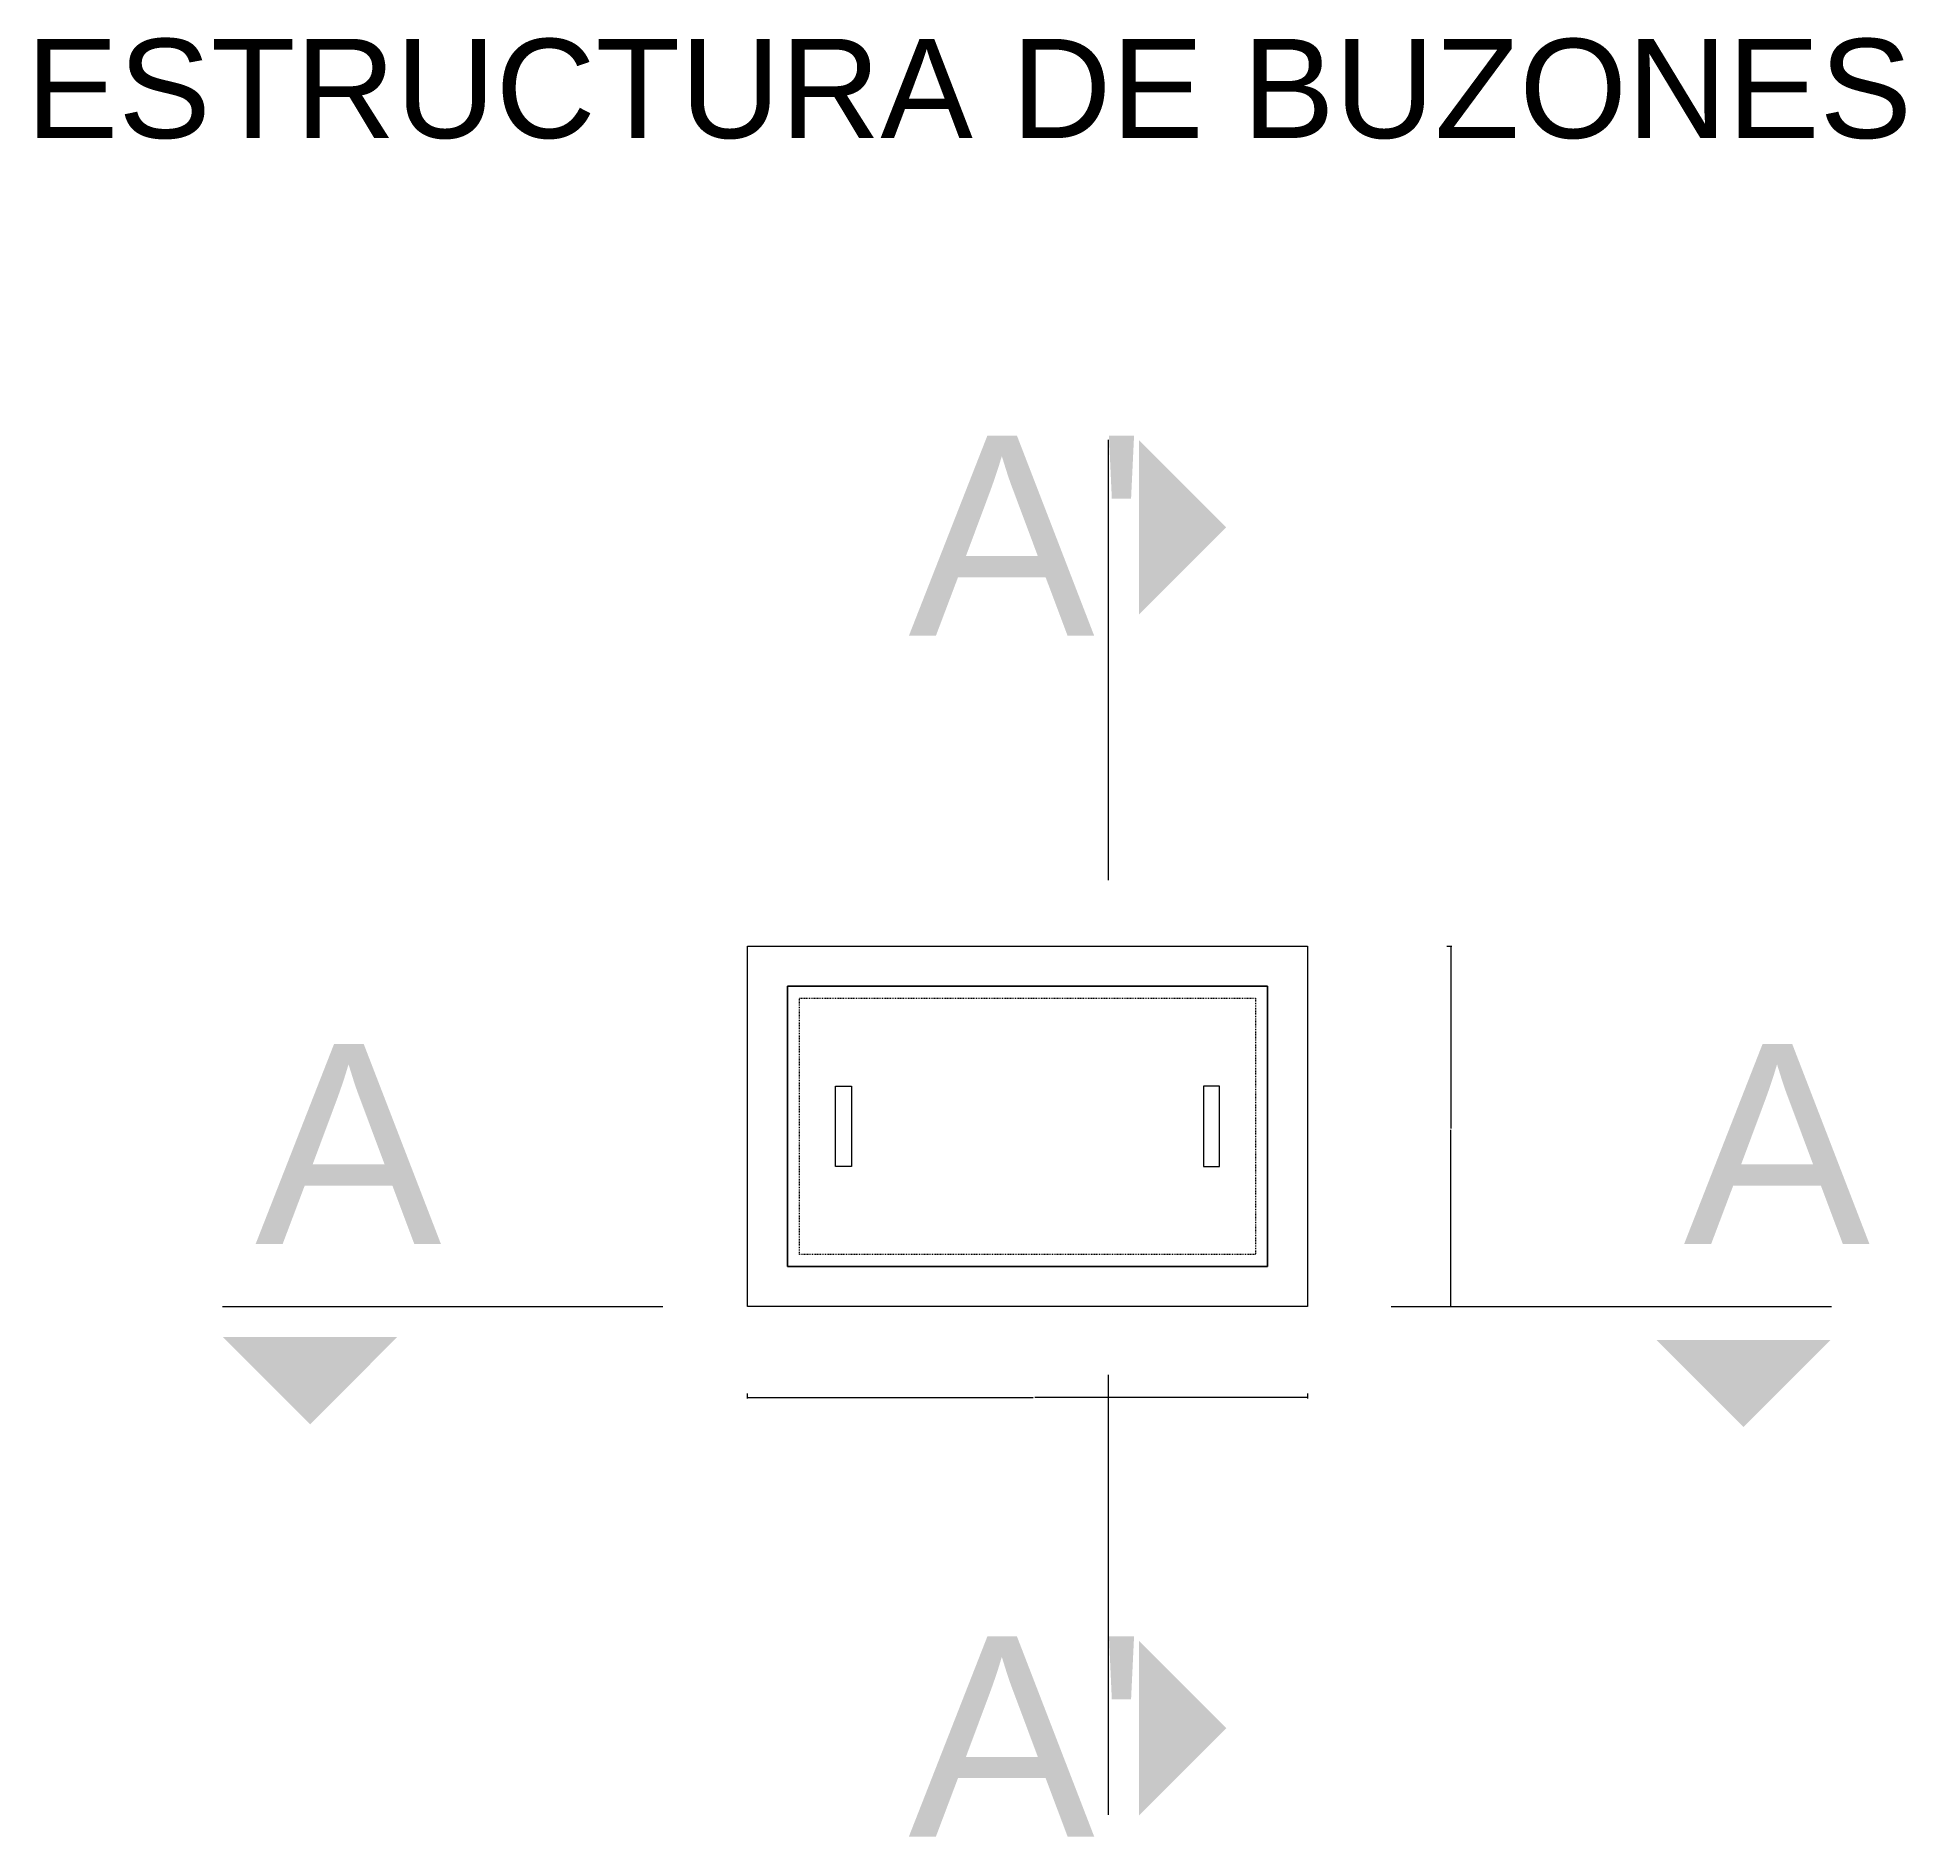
# Model space of a CAD drawing. Header units: inches. Extents: x 1693 to 10990, y 1878 to 5055.
# Drawn here: x 8124 to 8354.4, y 4423.5 to 4645.4 of the extents above; entities that cross this region are included whole.
import ezdxf

# ---------------------------------------------------------------- set-up
doc = ezdxf.new("R2010")
doc.units = ezdxf.units.IN
doc.header["$PDMODE"] = 1
doc.linetypes.add('01 HJ$0$REF - 01 HJ$0$HIDDEN2', pattern=[0.1875, 0.125, -0.0625])
doc.layers.add('CANALES', color=104, linetype='Continuous', lineweight=15)
doc.styles.get("Standard").update_dxf_attribs({"font": 'arial.ttf'})
doc.styles.add('TITULO', font='swissl.ttf')
doc.dimstyles.new('Cota 100', dxfattribs={"dimtxt": 0.12, "dimasz": 0.1, "dimexe": 0.125, "dimexo": 0.0625, "dimgap": 0.001, "dimtad": 0, "dimzin": 4, "dimdsep": 46, "dimtxsty": 'Standard', "dimblk": 'OBLIQUE', "dimcen": 0.09, "dimdle": 0.125, "dimclrd": 256, "dimclre": 256, "dimclrt": 3, "dimadec": 0, "dimazin": 1, "dimtfac": 1, "dimtmove": 2, "dimatfit": 3, "dimfxl": 0.5, "dimfxlon": 1, "dimtolj": 1, "dimtzin": 0, "dimlwd": -1, "dimlwe": -1, "dimarcsym": 0})

msp = doc.modelspace()

# ---------------------------------------------------------------- texts
at = {"layer": 'CANALES', "color": 0, "style": 'TITULO'}
msp.add_text('ESTRUCTURA DE BUZONES ', height=12.23244, dxfattribs=at).set_placement((8122.626, 4632.952))
at = {"layer": 'CANALES', "attachment_point": 1}
for s, insert, char_height in [("A'", (8231.438, 4596.249, -0.001), 24.6784), ('A', (8150.875, 4521.245), 24.678), ('A', (8327.044, 4521.245), 24.678), ("A'", (8231.438, 4448.175, -0.001), 24.6784)]:
    msp.add_mtext_dynamic_manual_height_columns(s, width=0.74374, gutter_width=12.5, heights=[0], dxfattribs=dict(at, insert=insert, char_height=char_height))

# ---------------------------------------------------------------- blocks, each defined once
blk = doc.blocks.new('*D141')
at = {"layer": 'CANALES', "transparency": 16777216}
for p, q in [((8211.58, 4478.16), (8211.58, 4477.54)), ((8211.63, 4477.66), (8246.85, 4477.66)), ((8280.63, 4477.66), (8247.02, 4477.66)), ((8280.68, 4478.16), (8280.68, 4477.54))]:
    blk.add_line(p, q, dxfattribs=at)
for points in [[(8211.63, 4477.67), (8211.63, 4477.65), (8211.58, 4477.66)], [(8280.63, 4477.67), (8280.63, 4477.65), (8280.68, 4477.66)]]:
    blk.add_solid(points, dxfattribs=at)
at = {"layer": 'Defpoints', "color": 0, "transparency": 16777216}
for p in [(8211.58, 4488.87), (8280.68, 4488.87), (8280.68, 4477.66)]:
    blk.add_point(p, dxfattribs=at)
at = {"layer": 'CANALES', "color": 3, "transparency": 16777216, "insert": (8246.93, 4477.66), "char_height": 0.05, "attachment_point": 5}
blk.add_mtext('\\A1;69.10', dxfattribs=at)
blk = doc.blocks.new('*D142')
at = {"layer": 'CANALES', "transparency": 16777216}
for p, q in [((8297.84, 4533.29), (8298.47, 4533.29)), ((8298.34, 4533.24), (8298.34, 4510.83)), ((8298.34, 4488.92), (8298.34, 4510.66)), ((8297.84, 4488.87), (8298.47, 4488.87))]:
    blk.add_line(p, q, dxfattribs=at)
for points in [[(8298.33, 4533.24), (8298.35, 4533.24), (8298.34, 4533.29)], [(8298.33, 4488.92), (8298.35, 4488.92), (8298.34, 4488.87)]]:
    blk.add_solid(points, dxfattribs=at)
at = {"layer": 'Defpoints', "color": 0, "transparency": 16777216}
for p in [(8280.68, 4533.29), (8298.34, 4533.29), (8280.68, 4488.87)]:
    blk.add_point(p, dxfattribs=at)
at = {"layer": 'CANALES', "color": 3, "transparency": 16777216, "insert": (8298.34, 4510.75), "char_height": 0.05, "attachment_point": 5, "rotation": 90}
blk.add_mtext('\\A1;44.42', dxfattribs=at)

# ---------------------------------------------------------------- dimensions: what is measured, and where the dimension line sits
at = {"layer": 'CANALES', "color": 5}
dim = msp.add_linear_dim(base=(8298.342, 4533.292), p1=(8280.684, 4488.871), p2=(8280.684, 4533.292), angle=90, dimstyle='Cota 100', override={"dimtxt": 0.05, "dimasz": 0.05, "dimsah": 1}, dxfattribs=at)
dim.commit()
dim.dimension.update_dxf_attribs({"geometry": '*D142', "text_midpoint": (8298.342, 4510.746), "dimtype": 160})
dim = msp.add_linear_dim(base=(8280.684, 4477.661), p1=(8211.584, 4488.871), p2=(8280.684, 4488.871), dimstyle='Cota 100', override={"dimtxt": 0.05, "dimasz": 0.05, "dimsah": 1}, dxfattribs=at)
dim.commit()
dim.dimension.update_dxf_attribs({"geometry": '*D141', "text_midpoint": (8246.931, 4477.661), "dimtype": 160})

# ---------------------------------------------------------------- hatches: boundary and pattern name
at = {"layer": 'CANALES'}
h = msp.add_hatch(color=256, dxfattribs=at)
h.dxf.hatch_style = 1
h.paths.add_polyline_path([(8259.904, 4574.202), (8259.904, 4595.695), (8270.65, 4584.949)])
h = msp.add_hatch(color=256, dxfattribs=at)
h.dxf.hatch_style = 1
h.paths.add_polyline_path([(8146.919, 4485.098), (8168.411, 4485.098), (8157.665, 4474.351)])
h = msp.add_hatch(color=256, dxfattribs=at)
h.dxf.hatch_style = 1
h.paths.add_polyline_path([(8323.697, 4484.754), (8345.19, 4484.754), (8334.444, 4474.008)])
h = msp.add_hatch(color=256, dxfattribs=at)
h.dxf.hatch_style = 1
h.paths.add_polyline_path([(8259.904, 4426.128), (8259.904, 4447.621), (8270.65, 4436.875)])

# ---------------------------------------------------------------- linework, layer by layer
for p, q in [((8256.127, 4541.426), (8256.127, 4595.719)), ((8146.879, 4488.871), (8201.171, 4488.871)), ((8290.991, 4488.871), (8345.283, 4488.871)), ((8256.127, 4426.168), (8256.127, 4480.461))]:
    msp.add_line(p, q, dxfattribs=at)
at = {"layer": 'CANALES', "color": 5}
for p, q in [((8216.52, 4528.357), (8275.748, 4528.357)), ((8216.52, 4493.807), (8216.52, 4528.357)), ((8275.748, 4528.357), (8275.748, 4493.807)), ((8275.748, 4493.807), (8216.52, 4493.807))]:
    msp.add_line(p, q, dxfattribs=at)
msp.add_lwpolyline([(8211.584, 4533.292), (8280.684, 4533.292), (8280.684, 4488.871), (8211.584, 4488.871), (8211.584, 4533.292)], dxfattribs=at)
at = {"layer": 'CANALES', "color": 3}
for points in [[(8216.52, 4528.357), (8216.52, 4493.807), (8275.748, 4493.807), (8275.748, 4528.357), (8216.52, 4528.357)], [(8222.443, 4511.082), (8222.443, 4516.017), (8224.417, 4516.017), (8224.417, 4511.082), (8224.417, 4506.146), (8222.443, 4506.146), (8222.443, 4511.082)], [(8269.826, 4511.082), (8269.826, 4516.017), (8267.851, 4516.017), (8267.851, 4511.082), (8267.851, 4506.146), (8269.826, 4506.146), (8269.826, 4511.082)]]:
    msp.add_lwpolyline(points, dxfattribs=at)
at = {"layer": 'CANALES', "color": 5, "linetype": '01 HJ$0$REF - 01 HJ$0$HIDDEN2', "ltscale": 0.1}
msp.add_lwpolyline([(8218.001, 4526.876), (8274.268, 4526.876), (8274.268, 4495.288), (8218.001, 4495.288), (8218.001, 4526.876)], dxfattribs=at)

msp.set_redraw_order([(e.dxf.handle, doc.entitydb.next_handle()) for e in msp.query("TEXT MTEXT ATTDEF DIMENSION ARC_DIMENSION")])  # texts and dimensions are drawn at this point

doc.saveas('drawing.dxf')
